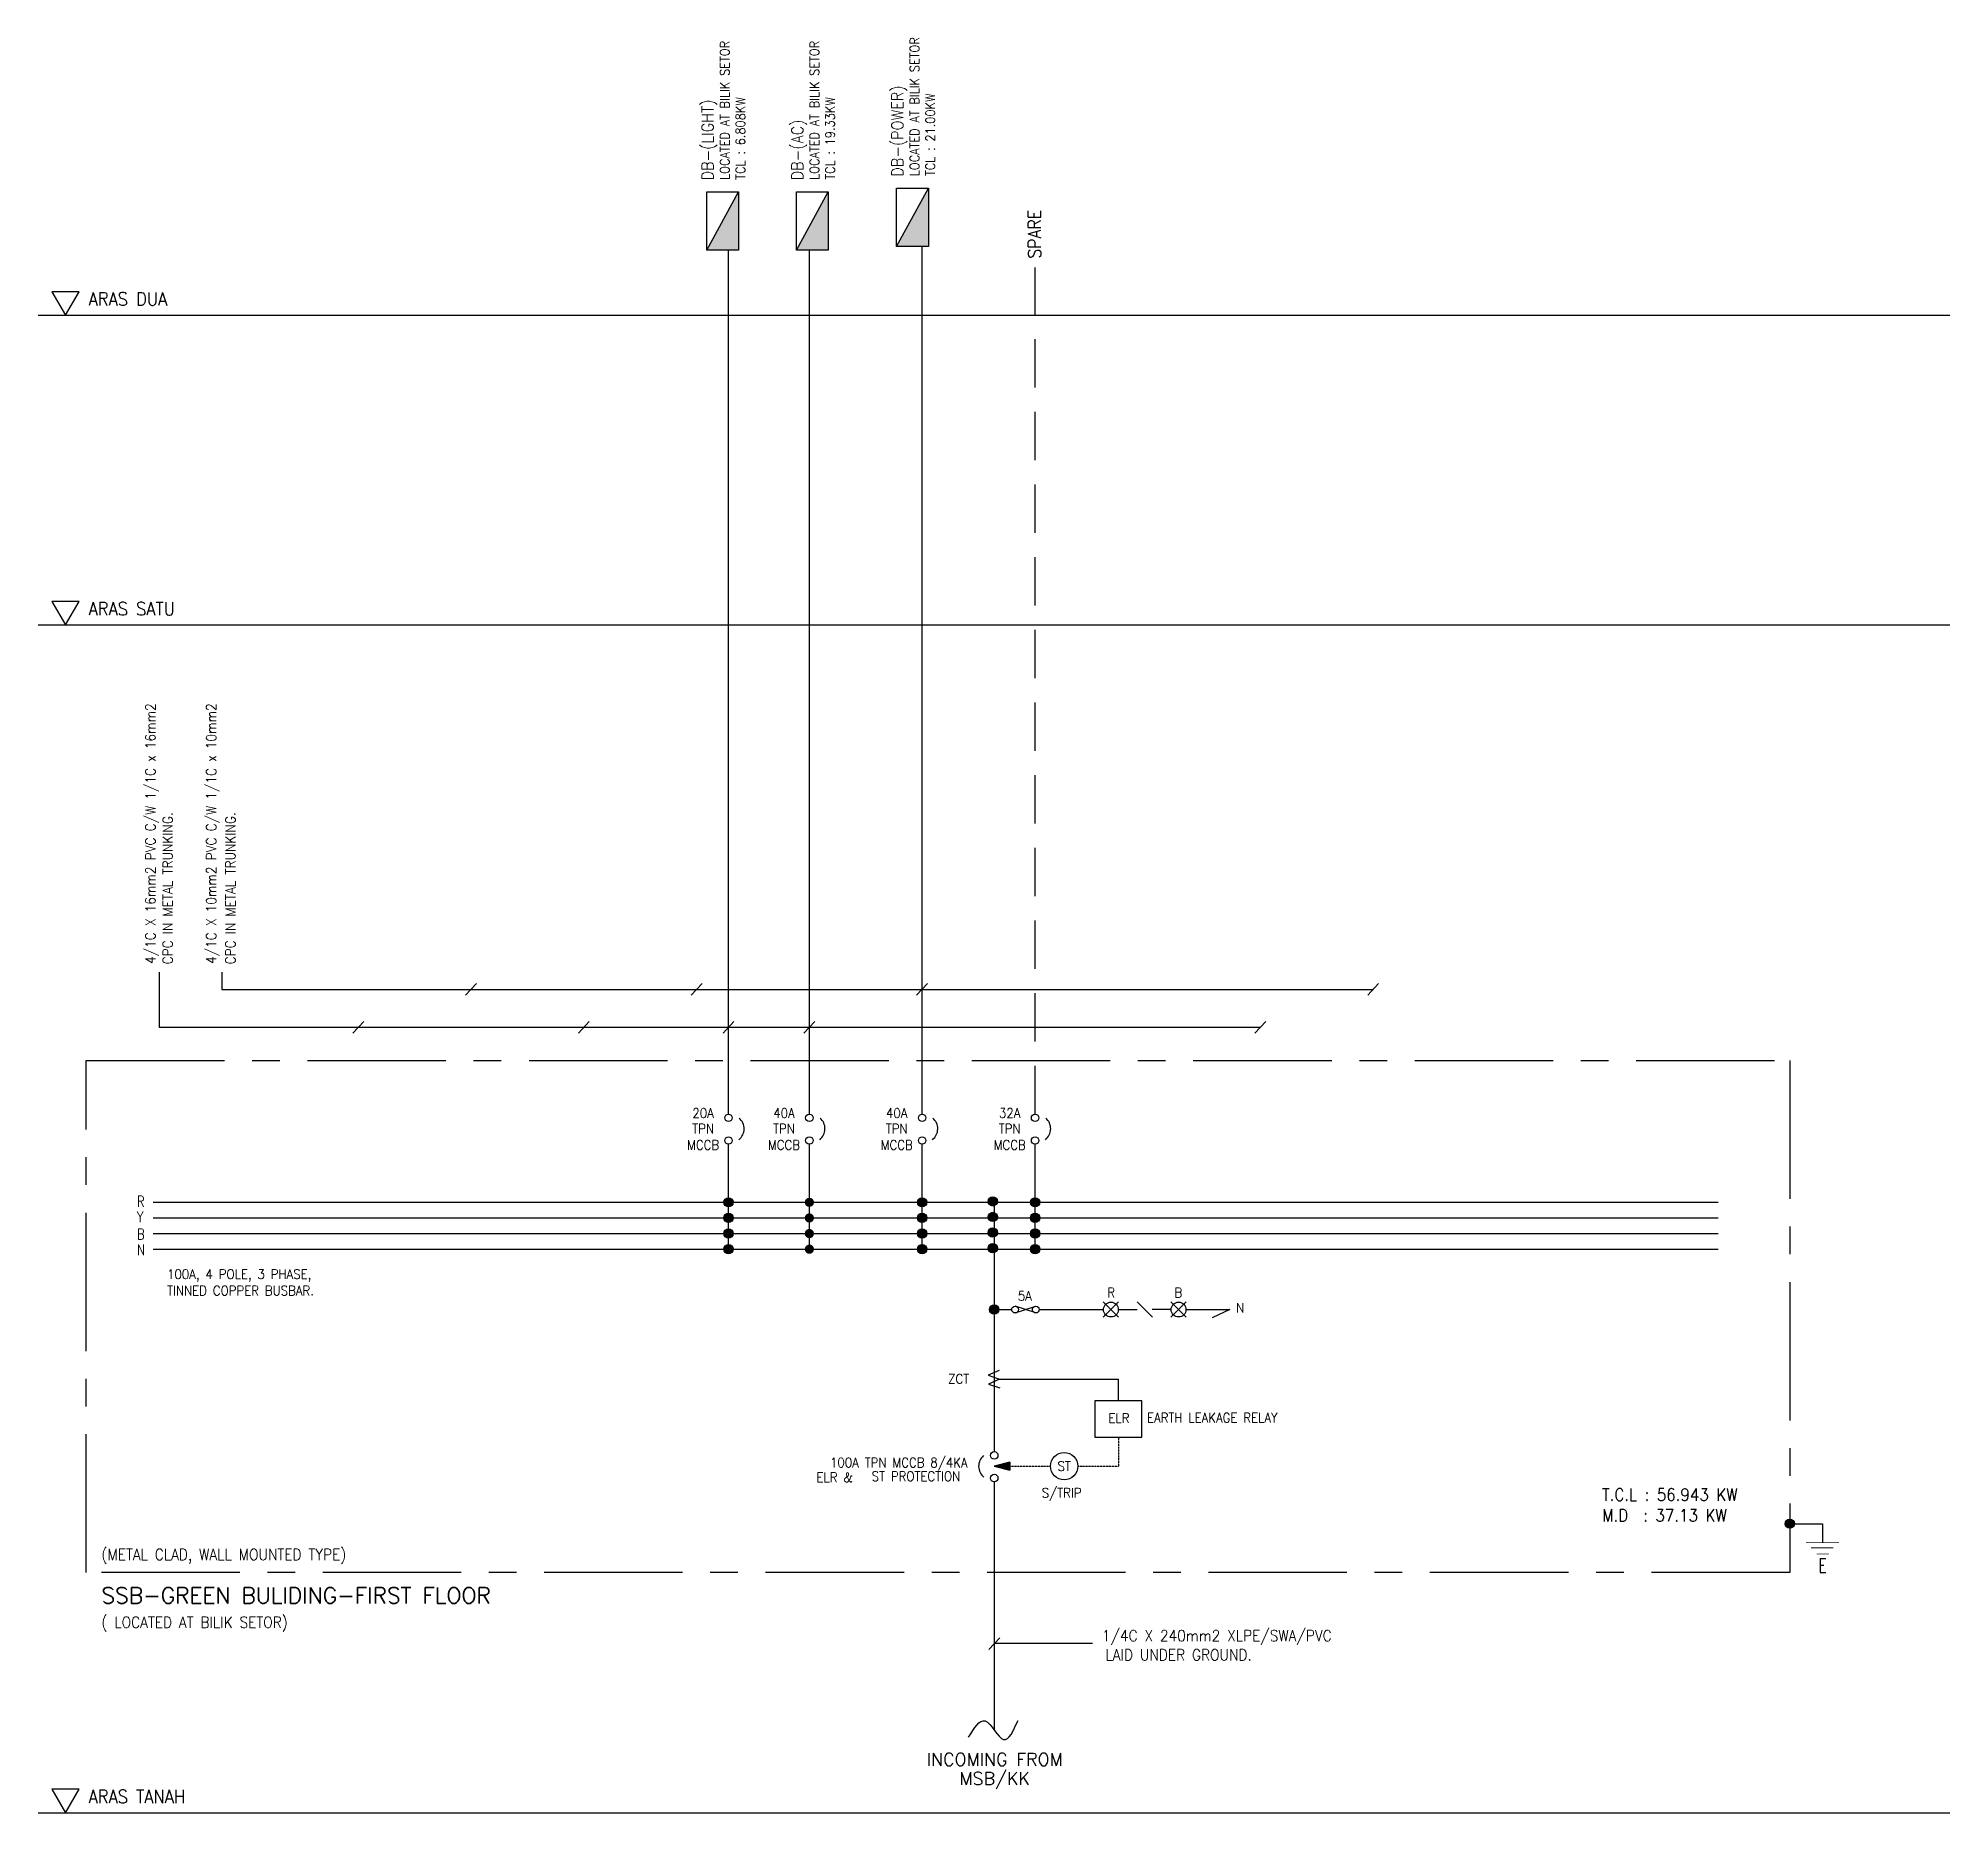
# Model space of a CAD drawing. Header units: inches. Extents: x -86408137 to 595769, y 1041006 to 3160331.
# Drawn here: x 526708 to 595769, y 1092453 to 1156565 of the extents above; entities that cross this region are included whole.
import ezdxf
from ezdxf.enums import TextEntityAlignment as Align

# ---------------------------------------------------------------- set-up
doc = ezdxf.new("R2010")
doc.units = ezdxf.units.IN
doc.header["$MEASUREMENT"] = 0
for name, pattern in [('CENTERX2', [4, 2.5, -0.5, 0.5, -0.5]), ('DASHED', [0.75, 0.5, -0.25]), ('HIDDEN', [0.375, 0.25, -0.125])]:
    doc.linetypes.add(name, pattern=pattern)
for name, color, linetype in [('E-DB', 1, 'Continuous'), ('E-SCHEM', 7, 'Continuous'), ('L4', 5, 'Continuous'), ('SCHEM', 7, 'Continuous'), ('TEL', 3, 'Continuous'), ('TEXT', 2, 'Continuous')]:
    doc.layers.add(name, color=color, linetype=linetype)
doc.styles.add('230', font='ROMANS.SHX', dxfattribs={"height": 230})
doc.styles.add('300', font='ROMANS', dxfattribs={"width": 0.75, "height": 300})
doc.styles.add('400', font='ROMANS.shx', dxfattribs={"width": 0.8, "height": 4})
doc.styles.add('ROMANS', font='ROMANS', dxfattribs={"width": 0.7})

msp = doc.modelspace()

# ---------------------------------------------------------------- texts
at = {"layer": 'E-SCHEM', "color": 7, "linetype": 'Continuous', "width": 0.9}
for s, height, style, p in [('LOCATED AT BILIK SETOR', 334.88, '400', (551678, 1151445)), ('LOCATED AT BILIK SETOR', 334.88, '400', (554918, 1151448)), ('LOCATED AT BILIK SETOR', 334.88, '400', (558537, 1151579)), ('TCL : 6.808KW', 334.88, '400', (552244, 1151454)), ('TCL : 19.33KW', 334.88, '400', (555485, 1151457)), ('TCL : 21.00KW', 334.88, '400', (559104, 1151588)), ('4/1C X 16mm2 PVC C/W 1/1C x 16mm2 ', 357.96, '230', (530941, 1123120, 0)), ('4/1C X 10mm2 PVC C/W 1/1C x 10mm2 ', 357.96, '230', (533136, 1123120, 0)), ('CPC IN METAL TRUNKING.', 357.96, '230', (531565, 1123104, 0)), ('CPC IN METAL TRUNKING.', 357.96, '230', (533831, 1123104, 0))]:
    msp.add_text(s, height=height, rotation=90, dxfattribs=dict(at, style=style)).set_placement(p)
at = {"layer": 'E-SCHEM', "color": 6, "linetype": 'Continuous', "style": '400', "width": 0.9}
for s, height, p in [('DB-(POWER)', 421, (557961, 1151564)), ('DB-(LIGHT)', 421, (551101, 1151429)), ('DB-(AC)', 421, (554342, 1151433)), ('SPARE', 460.7, (562936, 1148606))]:
    msp.add_text(s, height=height, rotation=90, dxfattribs=at).set_placement(p)
at = {"layer": 'E-SCHEM', "color": 7, "linetype": 'Continuous'}
for s, height, style, width, p in [('ARAS DUA', 478.4, '400', 0.9, (528528, 1146906, 0)), ('ARAS SATU', 478.4, '400', 0.9, (528528, 1135716, 0)), ('R', 386, '300', 0.8, (530273, 1114351)), ('Y', 386, '300', 0.8, (530273, 1113787)), ('B', 386, '300', 0.8, (530273, 1113166)), ('N', 386, '300', 0.8, (530273, 1112601)), ('100A, 4 POLE, 3 PHASE,', 345.51, '230', 0.9, (531364, 1111739)), ('TINNED COPPER BUSBAR.', 345.51, '230', 0.9, (531364, 1111146)), ('5A', 345.5, '230', 0.9, (562100, 1110957)), ('R', 346, '230', 0.9, (565332, 1111075)), ('B', 346, '230', 0.9, (567758, 1111075)), ('N', 346, '230', 0.9, (569984, 1110523)), ('EARTH LEAKAGE RELAY', 345.51, '230', 0.9, (566768, 1106553)), ('S/TRIP', 345.5, '230', 0.9, (562964, 1103841)), ('T.C.L : 56.943 KW', 441.92, '400', 0.9, (583209, 1103725, 0)), ('M.D  : 37.13 KW', 441.92, '400', 0.9, (583209, 1102978, 0)), ('(METAL CLAD, WALL MOUNTED TYPE)', 403.1, '400', 0.9, (528991, 1101581)), ('( LOCATED AT BILIK SETOR)', 403.1, '400', 0.9, (528991, 1099133)), ('1/4C X 240mm2 XLPE/SWA/PVC', 403.1, '230', 0.9, (565137, 1098650)), ('LAID UNDER GROUND.', 403.1, '230', 0.9, (565265, 1097956)), ('ARAS TANAH', 478.4, '400', 0.9, (528528, 1092803, 0))]:
    msp.add_text(s, height=height, dxfattribs=dict(at, style=style, width=width)).set_placement(p)
at = {"layer": 'E-SCHEM', "color": 7, "linetype": 'Continuous', "style": '230', "width": 0.9}
for s, p in [('20A', (550729, 1117562)), ('40A', (553650, 1117562)), ('40A', (557724, 1117562)), ('32A', (561805, 1117562)), ('MCCB', (550729, 1116408)), ('TPN', (550729, 1116994)), ('MCCB', (553650, 1116408)), ('TPN', (553650, 1116994)), ('MCCB', (557724, 1116408)), ('TPN', (557724, 1116994)), ('MCCB', (561805, 1116408)), ('TPN', (561805, 1116994)), ('ELR', (565752, 1106536))]:
    msp.add_text(s, height=345.5, dxfattribs=at).set_placement(p, align=Align.CENTER)
for s, height, p in [('ZCT', 345.5, (560341, 1107958)), ('100A TPN MCCB 8/4KA', 345.51, (560286, 1104933, 0)), ('ELR &', 345.5, (556145, 1104400, 0)), ('ST PROTECTION', 345.51, (560019, 1104438, 0))]:
    msp.add_text(s, height=height, dxfattribs=at).set_placement(p, align=Align.RIGHT)
msp.add_text('ST', height=345.5, dxfattribs=at).set_placement((563773, 1104974), align=Align.MIDDLE_CENTER)
at = {"layer": 'E-SCHEM', "color": 1, "style": 'ROMANS'}
msp.add_text('SSB-GREEN BULIDING-FIRST FLOOR', height=575.85, dxfattribs=at).set_placement((528991, 1100018))
for s, height, p in [('INCOMING FROM', 460.68, (561264, 1094150)), ('MSB/KK', 460.7, (561264, 1093461))]:
    msp.add_text(s, height=height, dxfattribs=at).set_placement(p, align=Align.CENTER)
at = {"layer": 'TEXT', "style": '230', "width": 0.75}
msp.add_text('E', height=509, dxfattribs=at).set_placement((591019, 1101135))

# ---------------------------------------------------------------- blocks, each defined once
blk = doc.blocks.new('E-DB')
at = {"layer": 'E-DB'}
for p, q in [((-440, 480), (440, 480)), ((-440, 480), (440, 0)), ((-440, 0), (-440, 480)), ((440, 480), (440, 0)), ((440, 0), (-440, 0))]:
    blk.add_line(p, q, dxfattribs=at)
at = {"layer": 'E-DB', "color": 7}
blk.add_solid([(-440, 0), (-440, 480), (440, 0)], dxfattribs=at)

# ---------------------------------------------------------------- hatches: boundary and pattern name
at = {"layer": 'E-SCHEM'}
for points in [[(551479, 1114508, 1), (551815, 1114508, 1)], [(554400, 1114508, 1), (554736, 1114508, 1)], [(558473, 1114508, 1), (558810, 1114508, 1)], [(561027, 1114543, 1), (561363, 1114543, 1)], [(562555, 1114508, 1), (562891, 1114508, 1)], [(551479, 1113944, 1), (551815, 1113944, 1)], [(554400, 1113944, 1), (554736, 1113944, 1)], [(558473, 1113944, 1), (558810, 1113944, 1)], [(561027, 1113979, 1), (561363, 1113979, 1)], [(562555, 1113944, 1), (562891, 1113944, 1)], [(551479, 1113379, 1), (551815, 1113379, 1)], [(554400, 1113379, 1), (554736, 1113379, 1)], [(558473, 1113379, 1), (558810, 1113379, 1)], [(561027, 1113414, 1), (561363, 1113414, 1)], [(562555, 1113379, 1), (562891, 1113379, 1)], [(551479, 1112815, 1), (551815, 1112815, 1)], [(554400, 1112815, 1), (554736, 1112815, 1)], [(558473, 1112815, 1), (558810, 1112815, 1)], [(561027, 1112850, 1), (561363, 1112850, 1)], [(562555, 1112815, 1), (562891, 1112815, 1)], [(561079, 1110633, 1), (561416, 1110633, 1)], [(589821, 1102898, 1), (590158, 1102898, 1)]]:
    msp.add_hatch(color=1, dxfattribs=at).paths.add_polyline_path(points)
at = {"layer": 'SCHEM', "linetype": 'Continuous'}
msp.add_hatch(color=256, dxfattribs=at).paths.add_polyline_path([(561816, 1105122), (561248, 1104974), (561816, 1104827)])

# ---------------------------------------------------------------- linework, layer by layer
at = {"layer": 'E-SCHEM', "color": 1, "linetype": 'Continuous'}
for p, q in [((551647, 1117695), (551647, 1148907)), ((554568, 1117695), (554568, 1148910)), ((558642, 1117695), (558642, 1149042)), ((551647, 1112815), (551647, 1116606)), ((554568, 1112815), (554568, 1116606)), ((558642, 1112815), (558642, 1116606)), ((562723, 1112815), (562723, 1116606)), ((561248, 1114508), (561248, 1105500)), ((561248, 1108981), (561248, 1108579)), ((561248, 1104411), (561248, 1095445))]:
    msp.add_line(p, q, dxfattribs=at)
at = {"layer": 'E-SCHEM', "color": 9}
for p, q in [((531073, 1122829), (531073, 1120834)), ((533339, 1122829), (533339, 1122200)), ((533339, 1122200), (574937, 1122200)), ((531073, 1120834), (570863, 1120834)), ((564799, 1098566), (561248, 1098566))]:
    msp.add_line(p, q, dxfattribs=at)
at = {"layer": 'E-SCHEM', "color": 4, "linetype": 'Continuous'}
for p, q in [((542544, 1122409), (542149, 1121991)), ((550691, 1122409), (550297, 1121991)), ((558839, 1122409), (558444, 1121991)), ((575134, 1122409), (574740, 1121991)), ((538470, 1121043), (538076, 1120624)), ((546617, 1121043), (546223, 1120624)), ((551844, 1121043), (551450, 1120624)), ((554765, 1121043), (554371, 1120624)), ((571060, 1121043), (570666, 1120624)), ((530859, 1114508), (587405, 1114508)), ((530859, 1113944), (587405, 1113944)), ((530859, 1113379), (587405, 1113379)), ((530859, 1112815), (587405, 1112815)), ((561445, 1098775), (561051, 1098357))]:
    msp.add_line(p, q, dxfattribs=at)
at = {"layer": 'E-SCHEM'}
for p, q in [((565738, 1110908), (565187, 1110358)), ((565187, 1110908), (565738, 1110358)), ((566409, 1110908), (566960, 1110358)), ((567631, 1110908), (568182, 1110358)), ((568182, 1110908), (567631, 1110358)), ((561425, 1108431), (561025, 1108259)), ((561025, 1108259), (561436, 1108115)), ((561436, 1108115), (561036, 1107943)), ((561036, 1107943), (561447, 1107800))]:
    msp.add_line(p, q, dxfattribs=at)
for centre, radius in [((551647, 1117560), 135), ((554568, 1117560), 135), ((558642, 1117560), 135), ((562723, 1117560), 135), ((551647, 1116741), 135), ((554568, 1116741), 135), ((558642, 1116741), 135), ((562723, 1116741), 135), ((551647, 1114508), 168), ((558642, 1114508), 168), ((561195, 1114543), 168), ((561195, 1114543), 168), ((562723, 1114508), 168), ((551647, 1113944), 168), ((558642, 1113944), 168), ((561195, 1113979), 168), ((561195, 1113979), 168), ((562723, 1113944), 168), ((551647, 1113379), 168), ((558642, 1113379), 168), ((561195, 1113414), 168), ((561195, 1113414), 168), ((562723, 1113379), 168), ((551647, 1112815), 168), ((558642, 1112815), 168), ((561195, 1112850), 168), ((562723, 1112815), 168), ((561248, 1110633), 168), ((561248, 1105366), 135), ((561248, 1104546), 135), ((589989, 1102898), 168)]:
    msp.add_circle(centre, radius, dxfattribs=at)
at = {"layer": 'E-SCHEM', "color": 1, "linetype": 'Continuous'}
for centre, start, end in [((551708, 1117165), 308.52172, 49.94928), ((554629, 1117165), 308.52172, 49.94928), ((558703, 1117165), 308.52172, 49.94928), ((562784, 1117165), 308.52172, 49.94928), ((561187, 1104970), 130.05072, 231.47828)]:
    msp.add_arc(centre, 503, start, end, dxfattribs=at)
at = {"layer": 'E-SCHEM', "color": 1}
msp.add_spline([(560322, 1095187), (560917, 1095773), (561584, 1095097), (562107, 1095791)], degree=3, dxfattribs=at)
at = {"layer": 'L4', "color": 9, "linetype": 'CENTERX2', "ltscale": 2000}
msp.add_lwpolyline([(528439, 1119629), (589989, 1119629), (589989, 1101134), (528439, 1101134)], close=True, dxfattribs=at)
at = {"layer": 'SCHEM', "color": 10, "linetype": 'DASHED', "ltscale": 3500}
msp.add_line((562723, 1117695), (562723, 1148288), dxfattribs=at)
at = {"layer": 'SCHEM'}
for p, q in [((561248, 1110633), (561877, 1110633)), ((562000, 1110510), (562747, 1110756)), ((562747, 1110510), (562000, 1110756)), ((562870, 1110633), (565194, 1110633)), ((565730, 1110633), (566416, 1110633)), ((567639, 1110633), (566953, 1110633)), ((568175, 1110633), (569764, 1110633)), ((569764, 1110633), (569115, 1110338)), ((569764, 1110633), (569115, 1110338)), ((561405, 1108115), (565731, 1108115)), ((565731, 1107340), (565731, 1108115)), ((561816, 1105122), (561248, 1104974)), ((561248, 1104974), (561816, 1104827)), ((561816, 1105122), (561816, 1104827)), ((591171, 1102898), (591171, 1102212))]:
    msp.add_line(p, q, dxfattribs=at)
at = {"layer": 'SCHEM', "linetype": 'HIDDEN'}
for p, q in [((565731, 1106021), (565731, 1104974)), ((561816, 1104974), (563278, 1104974)), ((564269, 1104974), (565731, 1104974))]:
    msp.add_line(p, q, dxfattribs=at)
at = {"layer": 'SCHEM', "color": 7}
msp.add_line((589989, 1102898), (591171, 1102898), dxfattribs=at)
at = {"layer": 'SCHEM', "color": 1, "elevation": 0}
for points in [[(527694, 1146556), (528185, 1147406), (527203, 1147406)], [(527694, 1135367), (528185, 1136217), (527203, 1136217)], [(527694, 1092453), (528185, 1093304), (527203, 1093304)]]:
    msp.add_lwpolyline(points, close=True, dxfattribs=at)
at = {"layer": 'SCHEM'}
msp.add_lwpolyline([(564883, 1107340), (564883, 1106021), (566578, 1106021), (566578, 1107340)], close=True, dxfattribs=at)
at = {"layer": 'SCHEM', "const_width": 34.3}
for points in [[(590579, 1102212), (591764, 1102212)], [(590751, 1102028), (591566, 1102028)], [(590962, 1101803), (591409, 1101803)]]:
    msp.add_lwpolyline(points, dxfattribs=at)
at = {"layer": 'SCHEM'}
for centre, radius in [((562000, 1110633), 123), ((562747, 1110633), 123), ((565462, 1110633), 268), ((567907, 1110633), 268), ((563773, 1104974), 495)]:
    msp.add_circle(centre, radius, dxfattribs=at)
at = {"layer": 'TEL', "color": 8, "linetype": 'Continuous'}
for p, q in [((526708, 1146556, 0), (595769, 1146556, 0)), ((526708, 1135367, 0), (595769, 1135367, 0)), ((526708, 1092453, 0), (595769, 1092453, 0))]:
    msp.add_line(p, q, dxfattribs=at)

# ---------------------------------------------------------------- block references
at = {"layer": 'E-DB', "color": 7, "xscale": 2.392031249939464, "yscale": 2.392031249939464, "zscale": 2.39203125, "rotation": 90}
for p in [(552008, 1149959), (555249, 1149963), (558867, 1150094)]:
    msp.add_blockref('E-DB', p, dxfattribs=at)

msp.set_redraw_order([(e.dxf.handle, doc.entitydb.next_handle()) for e in msp.query("TEXT MTEXT ATTDEF DIMENSION ARC_DIMENSION")])  # texts and dimensions are drawn at this point

doc.saveas('drawing.dxf')
